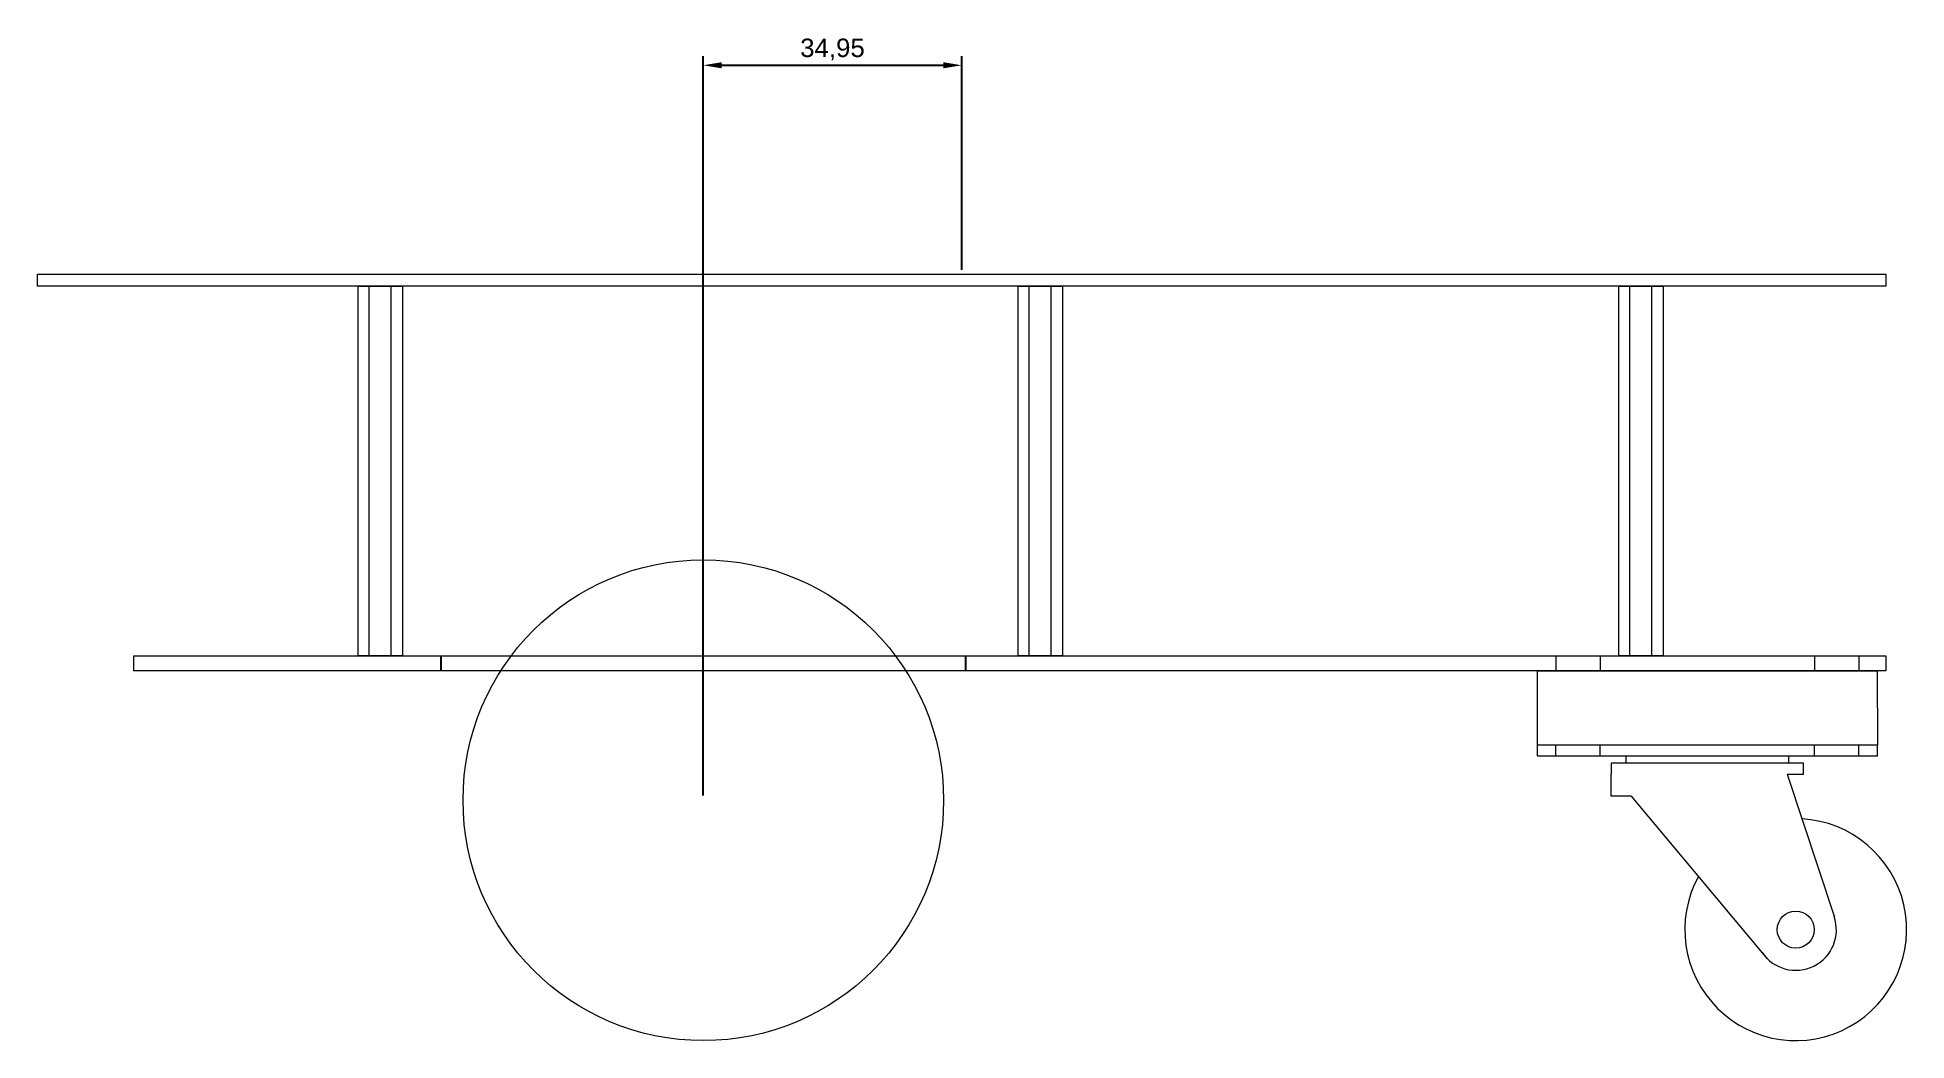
# Model space of a CAD drawing. Header units: millimetres. Extents: x -130 to 1222, y -3 to 380.
# Drawn here: x 968.9 to 1221.7, y 0 to 135.6 of the extents above; entities that cross this region are included whole.
import ezdxf

# ---------------------------------------------------------------- set-up
doc = ezdxf.new("R2010")
doc.units = ezdxf.units.MM
doc.styles.get("Standard").update_dxf_attribs({"font": 'arial.ttf'})
doc.dimstyles.new('ISO-25', dxfattribs={"dimtxt": 2.5, "dimasz": 2.5, "dimexe": 1.25, "dimexo": 0.625, "dimtad": 1, "dimtxsty": 'Standard', "dimcen": 2.5, "dimadec": 0, "dimazin": 0, "dimtfac": 1, "dimtmove": 0, "dimatfit": 3, "dimfxl": 1, "dimarcsym": 0})

msp = doc.modelspace()

# ---------------------------------------------------------------- blocks, each defined once
blk = doc.blocks.new('*D8')
at = {"color": 0, "lineweight": -2, "transparency": 16777216}
for p, q in [((1058.94, 33.12), (1058.94, 133.1)), ((1061.44, 131.85), (1091.39, 131.85)), ((1093.89, 104.22), (1093.89, 133.1))]:
    blk.add_line(p, q, dxfattribs=at)
at = {"color": 0, "lineweight": 5, "transparency": 16777216}
for points in [[(1061.44, 132.27), (1061.44, 131.44), (1058.94, 131.85)], [(1091.39, 132.27), (1091.39, 131.44), (1093.89, 131.85)]]:
    blk.add_solid(points, dxfattribs=at)
at = {"layer": 'Defpoints', "color": 0, "lineweight": 5, "transparency": 16777216}
for p in [(1093.89, 131.85), (1093.89, 103.6), (1058.94, 32.5)]:
    blk.add_point(p, dxfattribs=at)
at = {"color": 0, "lineweight": 5, "transparency": 16777216, "insert": (1076.41, 133.98), "char_height": 2.5, "attachment_point": 5}
blk.add_mtext('34,95', dxfattribs=at)

# ---------------------------------------------------------------- dimensions: what is measured, and where the dimension line sits
at = {"lineweight": 5}
dim = msp.add_linear_dim(base=(1093.89, 131.852), p1=(1058.939, 32.5), p2=(1093.89, 103.6), dimstyle='ISO-25', dxfattribs=at)
dim.commit()
dim.dimension.update_dxf_attribs({"geometry": '*D8', "text_midpoint": (1076.415, 133.979)})

# ---------------------------------------------------------------- linework, layer by layer
at = {"color": 114, "lineweight": 5, "true_color": 0x139b48}
for p, q in [((968.866, 102), (968.89, 103.6)), ((1218.866, 102), (968.866, 102)), ((968.89, 103.6), (1218.89, 103.6)), ((1218.89, 103.6), (1218.866, 102))]:
    msp.add_line(p, q, dxfattribs=at)
at = {"lineweight": 5}
for p, q in [((1012.24, 52), (1012.24, 102)), ((1012.24, 102), (1018.24, 102)), ((1013.74, 52), (1013.74, 102)), ((1016.74, 52), (1016.74, 102)), ((1018.24, 102), (1018.24, 52)), ((1101.507, 52), (1101.507, 102)), ((1101.507, 102), (1107.507, 102)), ((1103.007, 52), (1103.007, 102)), ((1106.007, 52), (1106.007, 102)), ((1107.507, 102), (1107.507, 52)), ((1182.757, 52), (1182.757, 102)), ((1182.757, 102), (1188.757, 102)), ((1184.257, 52), (1184.257, 102)), ((1187.257, 52), (1187.257, 102)), ((1188.757, 102), (1188.757, 52)), ((1018.24, 52), (1012.24, 52)), ((1107.507, 52), (1101.507, 52)), ((1188.757, 52), (1182.757, 52)), ((1171.751, 40), (1171.751, 50)), ((1171.751, 50), (1217.699, 50)), ((1217.699, 50), (1217.751, 40)), ((1171.751, 40), (1217.751, 40)), ((1174.251, 40), (1180.251, 40)), ((1185.251, 40), (1215.251, 40))]:
    msp.add_line(p, q, dxfattribs=at)
at = {"color": 5, "lineweight": 5}
for p, q in [((981.866, 52), (1218.866, 52)), ((981.866, 52), (981.866, 50)), ((1174.251, 52), (1174.251, 50)), ((1180.251, 52), (1180.251, 50)), ((1209.251, 52), (1209.251, 50)), ((1215.251, 52), (1215.251, 50)), ((1218.866, 52), (1218.866, 50)), ((1218.866, 50), (981.866, 50))]:
    msp.add_line(p, q, dxfattribs=at)
at = {"color": 5}
for p, q in [((1023.439, 52), (1023.439, 50)), ((1094.439, 50), (1094.439, 52))]:
    msp.add_line(p, q, dxfattribs=at)
at = {"color": 251, "lineweight": 5, "true_color": 0x636466}
for p, q in [((1171.751, 38.5), (1171.751, 40)), ((1171.751, 38.5), (1217.751, 38.5)), ((1174.251, 38.5), (1174.251, 40)), ((1180.251, 38.5), (1180.251, 40)), ((1183.751, 37.5), (1183.751, 38.5)), ((1205.751, 37.5), (1205.751, 38.5)), ((1209.251, 38.5), (1209.251, 40)), ((1215.251, 38.5), (1215.251, 40)), ((1217.751, 38.5), (1217.751, 40)), ((1207.751, 37.5), (1181.751, 37.5)), ((1181.751, 37.5), (1181.751, 36)), ((1181.751, 33.032), (1181.751, 36)), ((1205.526, 36), (1211.937, 16.676)), ((1205.526, 36), (1207.751, 36)), ((1207.751, 36), (1207.751, 37.5)), ((1184.456, 33.032), (1181.751, 33.032)), ((1184.456, 33.032), (1202.855, 11.066))]:
    msp.add_line(p, q, dxfattribs=at)
at = {"lineweight": 5}
msp.add_circle((1058.939, 32.5), 32.5, dxfattribs=at)
at = {"color": 251, "lineweight": 5, "true_color": 0x636466}
msp.add_circle((1206.699, 15), 2.5, dxfattribs=at)
at = {"lineweight": 5}
msp.add_arc((1206.699, 15), 15, 151.34948, 86.84587, dxfattribs=at)
at = {"color": 251, "lineweight": 5, "true_color": 0x636466}
msp.add_arc((1206.699, 15), 5.5, 214.24035, 18.96488, dxfattribs=at)

msp.set_redraw_order([(e.dxf.handle, doc.entitydb.next_handle()) for e in msp.query("TEXT MTEXT ATTDEF DIMENSION ARC_DIMENSION")])  # texts and dimensions are drawn at this point

doc.saveas('drawing.dxf')
